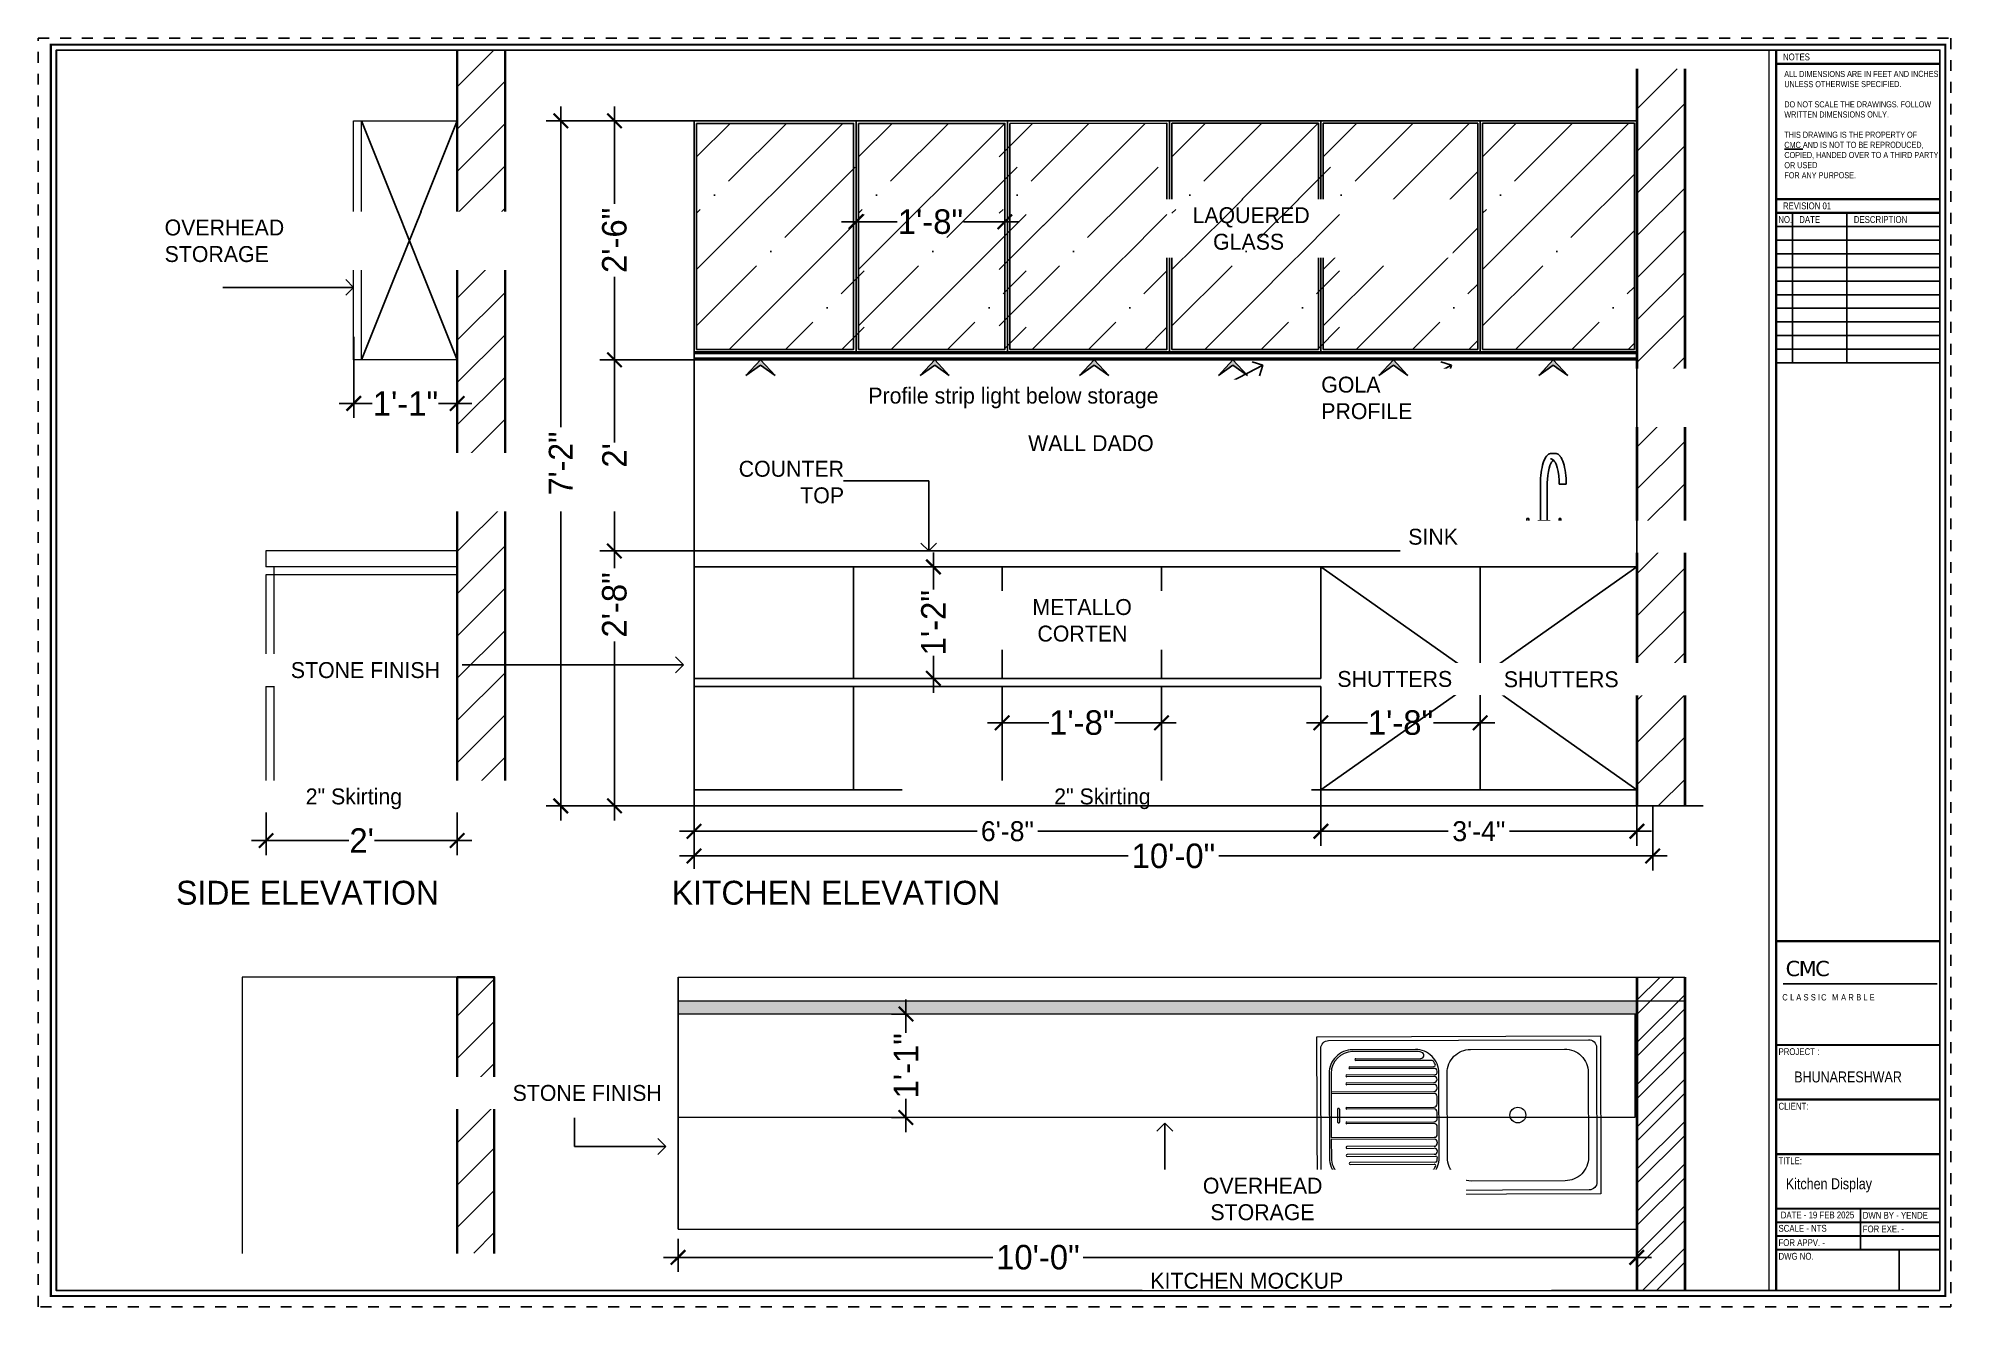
# Paper-space layout 'Kitchen' of a CAD drawing. Header units: inches. Extents: x -0.6 to 16.9, y -0.1 to 11.6.
# The model-space entities are those that its viewports show. They can reach past a viewport. Long polylines and large blocks are cut down to what shows.
import ezdxf

# ---------------------------------------------------------------- set-up
doc = ezdxf.new("R2010")
doc.units = ezdxf.units.IN
doc.header["$LTSCALE"] = 0.05
doc.header["$MEASUREMENT"] = 0
doc.header["$PDMODE"] = 3
doc.header["$PDSIZE"] = -4
doc.linetypes.add('A2-XREF-115_FURN$0$HIDDEN', pattern=[0.375, 0.25, -0.125])
doc.linetypes.add('DASHED2', pattern=[0.375, 0.25, -0.125])
doc.layers.get('Defpoints').update_dxf_attribs({"linetype": 'DASHED2'})
for name, color, linetype in [('Civil Dimension - Text', 7, 'Continuous'), ('Flooring Hatch', 251, 'Continuous'), ('Furniture text & dimension', 7, 'Continuous'), ('glass', 162, 'Continuous'), ('HATCH', 251, 'Continuous'), ('Rk_Sheet Format text', 8, 'Continuous'), ('Sheet format', 1, 'Continuous'), ('text', 176, 'Continuous')]:
    doc.layers.add(name, color=color, linetype=linetype)
for name, color, linetype, lineweight in [('FURNITURE', 36, 'Continuous', 18), ('Furniture DL', 35, 'Continuous', 5), ('THIN', 251, 'Continuous', 15), ('WALL', 7, 'Continuous', 35), ('Walls', 7, 'Continuous', 40)]:
    doc.layers.add(name, color=color, linetype=linetype, lineweight=lineweight)
doc.layers.add('Nplot', color=3, linetype='Continuous', plot=False)
doc.styles.add('4MMOF3-8', font='ARIALN.TTF', dxfattribs={"height": 5.12})
doc.styles.add('9-128OF1-4', font='stylu.ttf')
doc.styles.add('ARIAL1', font='romans.shx', dxfattribs={"width": 0.85})
doc.styles.add('W1', font='')
doc.styles.add('W2', font='ARIALN.TTF')
doc.styles.get('W1').set_extended_font_data('Arial Black', italic=True)
doc.dimstyles.new('DIM 1-4', dxfattribs={"dimtxt": 3.0792, "dimasz": 1.82, "dimexe": 1.82, "dimexo": 0, "dimgap": 0.09, "dimtad": 0, "dimzin": 0, "dimdsep": 46, "dimlunit": 4, "dimtxsty": '9-128OF1-4', "dimblk": 'ARCHTICK', "dimcen": 1.8125, "dimdle": 1.82, "dimclrd": 8, "dimclre": 8, "dimadec": 0, "dimazin": 0, "dimtfac": 1, "dimtofl": 0, "dimtmove": 0, "dimatfit": 3, "dimldrblk": 'OPEN90', "dimfxl": 1, "dimtolj": 1, "dimtzin": 0, "dimlwd": -1, "dimarcsym": 0})

psp = doc.layouts.new('Kitchen')

# ---------------------------------------------------------------- texts
at = {"layer": 'Rk_Sheet Format text', "color": 0, "attachment_point": 1, "rotation": 0.0497, "style": 'W2'}
for s, insert, char_height, width in [('NOTES', (15.352, 11.43), 0.0625, 1.42206), ('{\\C7;ALL DIMENSIONS ARE IN FEET AND INCHES UNLESS OTHERWISE SPECIFIED.\\P\\PDO NOT SCALE THE DRAWINGS. FOLLOW WRITTEN DIMENSIONS ONLY.\\P\\PTHIS DRAWING IS THE PROPERTY OF\\P\\LCMC \\lAND IS NOT TO BE REPRODUCED, COPIED, HANDED OVER TO A THIRD PARTY OR USED\\PFOR ANY PURPOSE.}', (15.364, 11.27), 0.05567, 1.4156), ('REVISION 01', (15.352, 10.065), 0.0625, 1.42206), ('NO.', (15.309, 9.94), 0.0625, 1.42206), ('DATE', (15.501, 9.94), 0.0625, 1.42206), ('DESCRIPTION', (16.001, 9.94), 0.0625, 1.42206), ('PROJECT :', (15.311, 2.314), 0.0625, 1.42206), ('BHUNARESHWAR ', (15.455, 2.101), 0.1, 1.4771), ('CLIENT:', (15.311, 1.814), 0.0625, 1.42206), ('TITLE:', (15.311, 1.314), 0.0625, 1.42206), ('Kitchen Display', (15.378, 1.122), 0.1, 1.4771), ('DATE - 19 FEB 2025', (15.332, 0.817), 0.0625, 1.42206), ('DWN BY - YENDE', (16.083, 0.814), 0.0625, 1.42206), ('\\A1;SCALE - NTS', (15.311, 0.695), 0.0625, 1.42206), ('FOR APPV. - ', (15.311, 0.564), 0.0625, 1.42206), ('FOR EXE. - ', (16.083, 0.689), 0.0625, 1.42206), ('DWG NO.', (15.311, 0.439), 0.0625, 1.42206)]:
    psp.add_mtext(s, dxfattribs=dict(at, insert=insert, char_height=char_height, width=width))
at = {"layer": 'Rk_Sheet Format text', "color": 0, "attachment_point": 1}
for s, insert, char_height, width, style in [('{\\fVerdana|b0|i0|c0|p34;\\T0.9;\\C7;CMC}', (15.376, 3.115), 0.14009, 1.36276, 'W1'), ('{\\T1.45;\\C7;CLASSIC MARBLE}', (15.346, 2.81), 0.05781, 2.47777, 'W2')]:
    psp.add_mtext(s, dxfattribs=dict(at, insert=insert, char_height=char_height, width=width, style=style))

msp = doc.modelspace()

# ---------------------------------------------------------------- texts
at = {"layer": 'text', "ltscale": 50, "attachment_point": 4, "style": '4MMOF3-8', "bg_fill": 2}
for s, insert, char_height in [('{\\fStylus BT|b0|i0|c0|p34;WALL DADO}', (-63055.7172, -2035.6631), 2), ('{\\fStylus BT|b0|i0|c0|p34;SIDE ELEVATION }', (-63162.657, -2092.1146), 3)]:
    msp.add_mtext_dynamic_manual_height_columns(s, width=49.341913, gutter_width=15.396, heights=[0], dxfattribs=dict(at, insert=insert, char_height=char_height))

# ---------------------------------------------------------------- blocks, each defined once
blk = doc.blocks.new('tap')
for p, q in [((-79614.67, -44968.51), (-79614.78, -44968.64)), ((-79614.66, -44968.5), (-79614.67, -44968.51)), ((-79614.54, -44968.4), (-79614.66, -44968.5)), ((-79614.42, -44968.33), (-79614.54, -44968.4)), ((-79614.3, -44968.3), (-79614.42, -44968.33)), ((-79614.17, -44968.3), (-79614.3, -44968.3)), ((-79613.98, -44968.3), (-79614.17, -44968.3)), ((-79613.67, -44968.3), (-79613.98, -44968.3)), ((-79613.67, -44968.3), (-79613.55, -44968.3)), ((-79613.55, -44968.3), (-79613.43, -44968.33)), ((-79613.43, -44968.33), (-79613.31, -44968.4)), ((-79613.31, -44968.4), (-79613.19, -44968.51)), ((-79613.18, -44968.52), (-79613.19, -44968.51)), ((-79613.18, -44968.52), (-79613.07, -44968.65)), ((-79615.49, -44971.04), (-79615.45, -44970.7)), ((-79615.45, -44970.7), (-79615.4, -44970.37)), ((-79615.4, -44970.37), (-79615.34, -44970.05)), ((-79615.34, -44970.05), (-79615.27, -44969.76)), ((-79615.27, -44969.76), (-79615.18, -44969.48)), ((-79615.18, -44969.48), (-79615.1, -44969.23)), ((-79615.1, -44969.23), (-79615, -44969.01)), ((-79615, -44969.01), (-79614.89, -44968.81)), ((-79614.89, -44968.81), (-79614.78, -44968.65)), ((-79614.78, -44968.65), (-79614.78, -44968.64)), ((-79614.62, -44971.08), (-79614.54, -44970.54)), ((-79614.54, -44970.54), (-79614.45, -44970.16)), ((-79614.45, -44970.16), (-79614.35, -44969.83)), ((-79614.35, -44969.83), (-79614.39, -44969.94)), ((-79614.35, -44969.82), (-79614.23, -44969.55)), ((-79614.31, -44969.74), (-79614.35, -44969.82)), ((-79614.35, -44969.82), (-79614.35, -44969.83)), ((-79614.28, -44968.98), (-79614.18, -44968.98)), ((-79614.23, -44969.55), (-79614.14, -44969.38)), ((-79614.18, -44968.98), (-79614.15, -44968.99)), ((-79614.18, -44968.98), (-79614.17, -44968.98)), ((-79614.15, -44968.99), (-79614.09, -44969)), ((-79614.14, -44969.38), (-79614.05, -44969.25)), ((-79614.09, -44969), (-79614.08, -44969.01)), ((-79614.08, -44969.01), (-79614.02, -44969.04)), ((-79614.05, -44969.25), (-79613.96, -44969.14)), ((-79614.02, -44969.04), (-79613.99, -44969.06)), ((-79613.99, -44969.06), (-79613.98, -44969.06)), ((-79613.99, -44969.06), (-79613.99, -44969.06)), ((-79613.98, -44969.06), (-79613.96, -44969.08)), ((-79613.96, -44969.08), (-79613.93, -44969.11)), ((-79613.93, -44969.11), (-79613.96, -44969.14)), ((-79613.92, -44969.11), (-79613.94, -44969.09)), ((-79613.92, -44969.11), (-79613.93, -44969.11)), ((-79613.93, -44969.11), (-79613.9, -44969.14)), ((-79613.9, -44969.14), (-79613.92, -44969.11)), ((-79613.8, -44969.25), (-79613.9, -44969.14)), ((-79613.7, -44969.39), (-79613.8, -44969.25)), ((-79613.58, -44969.64), (-79613.7, -44969.39)), ((-79613.43, -44970.06), (-79613.58, -44969.64)), ((-79613.31, -44970.55), (-79613.43, -44970.06)), ((-79613.23, -44971.1), (-79613.31, -44970.55)), ((-79613.06, -44968.66), (-79613.07, -44968.65)), ((-79613.06, -44968.66), (-79612.96, -44968.81)), ((-79612.96, -44968.81), (-79612.95, -44968.82)), ((-79612.95, -44968.82), (-79612.85, -44969.01)), ((-79612.85, -44969.02), (-79612.85, -44969.01)), ((-79612.75, -44969.25), (-79612.85, -44969.02)), ((-79612.66, -44969.5), (-79612.75, -44969.25)), ((-79612.58, -44969.78), (-79612.66, -44969.5)), ((-79612.51, -44970.07), (-79612.58, -44969.78)), ((-79612.45, -44970.39), (-79612.51, -44970.07)), ((-79612.4, -44970.72), (-79612.45, -44970.39)), ((-79612.36, -44971.06), (-79612.4, -44970.72)), ((-79615.54, -44971.75), (-79615.52, -44971.4)), ((-79615.54, -44972.11), (-79615.54, -44971.75)), ((-79615.54, -44976.76), (-79615.54, -44972.11)), ((-79615.52, -44971.4), (-79615.49, -44971.04)), ((-79614.68, -44971.96), (-79614.66, -44971.52)), ((-79614.68, -44971.96), (-79614.68, -44971.81)), ((-79614.68, -44972.11), (-79614.68, -44971.96)), ((-79614.68, -44976.76), (-79614.68, -44972.11)), ((-79614.66, -44971.52), (-79614.62, -44971.08)), ((-79613.18, -44971.68), (-79613.23, -44971.1)), ((-79613.18, -44972.13), (-79613.18, -44971.68)), ((-79613.18, -44972.13), (-79613.17, -44972.14)), ((-79613.17, -44972.14), (-79613.05, -44972.14)), ((-79613.05, -44972.14), (-79612.99, -44972.14)), ((-79612.99, -44972.14), (-79612.98, -44972.14)), ((-79612.98, -44972.14), (-79612.98, -44972.13)), ((-79612.98, -44972.14), (-79612.98, -44972.14)), ((-79612.98, -44972.14), (-79612.95, -44972.14)), ((-79612.95, -44972.14), (-79612.93, -44972.14)), ((-79612.85, -44972.14), (-79612.93, -44972.14)), ((-79612.51, -44972.14), (-79612.85, -44972.14)), ((-79612.51, -44972.12), (-79612.51, -44972.14)), ((-79612.51, -44972.14), (-79612.31, -44972.14)), ((-79612.33, -44971.42), (-79612.36, -44971.06)), ((-79612.32, -44971.78), (-79612.33, -44971.42)), ((-79612.31, -44972.14), (-79612.32, -44971.78)), ((-79617.24, -44976.48), (-79617.23, -44976.47)), ((-79617.24, -44976.48), (-79617.24, -44978.22)), ((-79617.23, -44976.47), (-79617.22, -44976.45)), ((-79617.22, -44976.45), (-79617.02, -44976.45)), ((-79617.02, -44976.45), (-79617.01, -44976.47)), ((-79617.01, -44976.48), (-79617.01, -44976.47)), ((-79617.01, -44976.47), (-79617.01, -44976.47)), ((-79617.01, -44978.22), (-79617.01, -44976.48)), ((-79616.85, -44978.04), (-79616.84, -44978.03)), ((-79616.85, -44978.04), (-79616.85, -44978.04)), ((-79616.85, -44978.04), (-79616.85, -44978.23)), ((-79616.83, -44978.02), (-79616.84, -44978.03)), ((-79616.84, -44978.03), (-79616.84, -44978.03)), ((-79616.83, -44978.02), (-79615.9, -44978.02)), ((-79615.9, -44978.02), (-79615.89, -44978.03)), ((-79615.88, -44976.77), (-79615.89, -44976.78)), ((-79615.89, -44976.78), (-79615.89, -44976.78)), ((-79615.89, -44976.8), (-79615.89, -44976.78)), ((-79615.89, -44976.8), (-79615.89, -44976.81)), ((-79615.89, -44976.8), (-79615.89, -44976.8)), ((-79615.89, -44976.81), (-79615.89, -44978.03)), ((-79615.89, -44978.03), (-79615.89, -44978.04)), ((-79615.89, -44978.03), (-79615.89, -44978.03)), ((-79615.89, -44978.03), (-79615.89, -44978.97)), ((-79615.89, -44978.96), (-79615.89, -44978.04)), ((-79615.86, -44976.77), (-79615.88, -44976.77)), ((-79615.86, -44976.77), (-79615.54, -44976.77)), ((-79615.54, -44976.77), (-79615.54, -44976.76)), ((-79615.54, -44976.77), (-79615.37, -44976.77)), ((-79614.68, -44976.77), (-79615.54, -44976.77)), ((-79615.54, -44976.77), (-79615.54, -44976.77)), ((-79615.37, -44976.77), (-79615.25, -44976.77)), ((-79614.68, -44976.77), (-79614.68, -44976.76)), ((-79614.36, -44976.77), (-79614.68, -44976.77)), ((-79614.68, -44976.77), (-79614.68, -44976.77)), ((-79614.68, -44976.77), (-79614.68, -44976.77)), ((-79614.34, -44976.77), (-79614.36, -44976.77)), ((-79614.34, -44976.77), (-79614.33, -44976.78)), ((-79614.33, -44976.78), (-79614.33, -44976.78)), ((-79614.32, -44976.8), (-79614.33, -44976.78)), ((-79614.33, -44978.04), (-79614.32, -44978.03)), ((-79614.33, -44978.96), (-79614.33, -44978.04)), ((-79614.32, -44976.8), (-79614.32, -44976.81)), ((-79614.32, -44976.8), (-79614.32, -44976.8)), ((-79614.32, -44978.03), (-79614.32, -44976.81)), ((-79614.32, -44978.03), (-79614.31, -44978.02)), ((-79614.32, -44978.97), (-79614.32, -44978.03)), ((-79614.32, -44978.03), (-79614.32, -44978.03)), ((-79614.31, -44978.02), (-79613.39, -44978.02)), ((-79613.37, -44978.03), (-79613.39, -44978.02)), ((-79613.37, -44978.04), (-79613.37, -44978.03)), ((-79613.37, -44978.04), (-79613.37, -44978.23)), ((-79613.21, -44976.47), (-79613.19, -44976.45)), ((-79613.21, -44976.47), (-79613.21, -44976.48)), ((-79613.21, -44976.47), (-79613.21, -44976.47)), ((-79613.21, -44976.48), (-79613.21, -44978.22)), ((-79613.19, -44976.45), (-79613, -44976.45)), ((-79613, -44976.45), (-79612.98, -44976.47)), ((-79612.98, -44976.47), (-79612.98, -44976.48)), ((-79612.98, -44976.48), (-79612.98, -44978.22)), ((-79617.4, -44978.24), (-79617.4, -44978.23)), ((-79617.39, -44978.23), (-79617.4, -44978.23)), ((-79617.4, -44978.76), (-79617.4, -44978.24)), ((-79617.4, -44978.77), (-79617.4, -44978.76)), ((-79617.4, -44978.77), (-79617.39, -44978.77)), ((-79617.39, -44978.23), (-79617.39, -44978.23)), ((-79617.23, -44978.23), (-79617.39, -44978.23)), ((-79617.39, -44978.77), (-79616.86, -44978.77)), ((-79617.39, -44978.77), (-79617.39, -44978.77)), ((-79617.39, -44978.77), (-79617.39, -44978.77)), ((-79617.23, -44978.23), (-79617.24, -44978.22)), ((-79617.23, -44978.23), (-79617.23, -44978.24)), ((-79617.22, -44978.23), (-79617.23, -44978.23)), ((-79617.23, -44978.23), (-79617.23, -44978.23)), ((-79617.23, -44978.23), (-79617.22, -44978.23)), ((-79617.22, -44978.23), (-79617.16, -44978.23)), ((-79617.02, -44978.23), (-79617.16, -44978.23)), ((-79617.02, -44978.24), (-79617.01, -44978.23)), ((-79617.01, -44978.23), (-79617.02, -44978.23)), ((-79617.01, -44978.22), (-79617.01, -44978.22)), ((-79617.01, -44978.23), (-79617.01, -44978.22)), ((-79617.01, -44978.23), (-79617.01, -44978.24)), ((-79616.85, -44978.23), (-79617.01, -44978.23)), ((-79617.01, -44978.23), (-79617.01, -44978.23)), ((-79617.01, -44978.23), (-79617.01, -44978.23)), ((-79616.86, -44978.77), (-79616.86, -44978.77)), ((-79616.86, -44978.77), (-79616.85, -44978.77)), ((-79616.85, -44978.23), (-79616.85, -44978.23)), ((-79616.85, -44978.23), (-79616.85, -44978.24)), ((-79616.85, -44978.24), (-79616.85, -44978.77)), ((-79616.85, -44978.77), (-79616.85, -44978.77)), ((-79616.85, -44978.77), (-79616.85, -44978.96)), ((-79616.85, -44978.77), (-79616.85, -44978.77)), ((-79616.85, -44978.77), (-79616.85, -44978.77)), ((-79616.84, -44978.97), (-79616.85, -44978.96)), ((-79616.83, -44978.98), (-79616.84, -44978.97)), ((-79616.84, -44978.97), (-79616.84, -44978.97)), ((-79615.91, -44978.98), (-79616.83, -44978.98)), ((-79616.07, -44980.24), (-79616.09, -44980.25)), ((-79616.09, -44980.27), (-79616.09, -44980.25)), ((-79616.09, -44980.27), (-79616.09, -44980.51)), ((-79616.09, -44980.53), (-79616.09, -44980.51)), ((-79616.09, -44980.53), (-79616.09, -44980.53)), ((-79616.08, -44980.54), (-79616.09, -44980.53)), ((-79616.08, -44980.54), (-79616.08, -44980.54)), ((-79616.08, -44980.54), (-79616.08, -44980.54)), ((-79616.08, -44980.54), (-79615.89, -44980.54)), ((-79616.06, -44980.23), (-79616.07, -44980.24)), ((-79616.07, -44980.55), (-79616.06, -44980.55)), ((-79616.06, -44980.23), (-79615.86, -44980.23)), ((-79615.91, -44978.98), (-79615.89, -44978.97)), ((-79615.9, -44978.97), (-79615.91, -44978.98)), ((-79615.91, -44978.98), (-79615.91, -44978.98)), ((-79615.89, -44978.97), (-79615.9, -44978.97)), ((-79615.89, -44978.96), (-79615.89, -44978.96)), ((-79615.89, -44978.96), (-79615.89, -44978.97)), ((-79615.89, -44978.97), (-79615.89, -44978.97)), ((-79615.89, -44978.97), (-79615.89, -44980.2)), ((-79615.89, -44978.97), (-79615.89, -44978.97)), ((-79615.89, -44980.2), (-79615.89, -44980.22)), ((-79615.89, -44980.22), (-79615.88, -44980.23)), ((-79615.89, -44980.54), (-79614.13, -44980.54)), ((-79615.88, -44980.23), (-79615.86, -44980.23)), ((-79615.86, -44980.23), (-79615.86, -44980.23)), ((-79615.86, -44980.23), (-79614.36, -44980.23)), ((-79614.34, -44980.23), (-79614.36, -44980.23)), ((-79614.36, -44980.23), (-79614.16, -44980.23)), ((-79614.34, -44980.23), (-79614.33, -44980.22)), ((-79614.33, -44978.96), (-79614.32, -44978.97)), ((-79614.32, -44980.2), (-79614.33, -44980.22)), ((-79614.32, -44980.2), (-79614.32, -44978.97)), ((-79614.32, -44978.97), (-79614.31, -44978.98)), ((-79614.32, -44978.97), (-79614.32, -44980.2)), ((-79614.32, -44978.97), (-79614.32, -44978.97)), ((-79614.32, -44978.97), (-79614.32, -44978.97)), ((-79614.31, -44978.98), (-79614.31, -44978.98)), ((-79613.39, -44978.98), (-79614.31, -44978.98)), ((-79614.14, -44980.24), (-79614.16, -44980.23)), ((-79614.15, -44980.55), (-79614.16, -44980.55)), ((-79614.14, -44980.55), (-79614.15, -44980.55)), ((-79614.13, -44980.25), (-79614.14, -44980.24)), ((-79614.14, -44980.54), (-79614.13, -44980.54)), ((-79614.13, -44980.25), (-79614.12, -44980.27)), ((-79614.12, -44980.52), (-79614.13, -44980.53)), ((-79614.13, -44980.54), (-79614.13, -44980.53)), ((-79614.12, -44980.27), (-79614.12, -44980.51)), ((-79614.12, -44980.51), (-79614.12, -44980.52)), ((-79613.37, -44978.97), (-79613.39, -44978.98)), ((-79613.37, -44978.24), (-79613.37, -44978.23)), ((-79613.37, -44978.23), (-79613.36, -44978.23)), ((-79613.37, -44978.77), (-79613.37, -44978.24)), ((-79613.37, -44978.77), (-79613.37, -44978.96)), ((-79613.36, -44978.77), (-79613.37, -44978.77)), ((-79613.37, -44978.97), (-79613.37, -44978.96)), ((-79613.21, -44978.23), (-79613.36, -44978.23)), ((-79613.36, -44978.77), (-79613.36, -44978.77)), ((-79613.36, -44978.77), (-79612.83, -44978.77)), ((-79613.21, -44978.23), (-79613.21, -44978.22)), ((-79613.21, -44978.23), (-79613.21, -44978.23)), ((-79613.21, -44978.23), (-79613.21, -44978.23)), ((-79613.21, -44978.23), (-79613.19, -44978.23)), ((-79613.19, -44978.23), (-79613, -44978.23)), ((-79612.98, -44978.23), (-79613, -44978.23)), ((-79613, -44978.23), (-79612.98, -44978.23)), ((-79612.98, -44978.22), (-79612.98, -44978.23)), ((-79612.98, -44978.23), (-79612.98, -44978.23)), ((-79612.83, -44978.23), (-79612.98, -44978.23)), ((-79612.98, -44978.23), (-79612.98, -44978.23)), ((-79612.98, -44978.23), (-79612.83, -44978.23)), ((-79612.83, -44978.23), (-79612.82, -44978.23)), ((-79612.83, -44978.77), (-79612.83, -44978.77)), ((-79612.83, -44978.77), (-79612.82, -44978.77)), ((-79612.82, -44978.24), (-79612.82, -44978.23)), ((-79612.82, -44978.24), (-79612.82, -44978.76)), ((-79612.82, -44978.76), (-79612.82, -44978.77)), ((-79612.82, -44978.77), (-79612.82, -44978.77)), ((-79611.55, -44979.92), (-79611.56, -44979.93)), ((-79611.56, -44979.95), (-79611.56, -44979.93)), ((-79611.56, -44979.95), (-79611.56, -44980.52)), ((-79611.56, -44980.53), (-79611.56, -44980.52)), ((-79611.56, -44980.53), (-79611.56, -44980.54)), ((-79611.56, -44980.54), (-79611.55, -44980.54)), ((-79611.56, -44980.54), (-79611.56, -44980.54)), ((-79610, -44980.54), (-79611.56, -44980.54)), ((-79611.53, -44979.92), (-79611.55, -44979.92)), ((-79611.55, -44980.55), (-79611.55, -44980.55)), ((-79611.55, -44980.55), (-79611.53, -44980.55)), ((-79611.53, -44979.92), (-79610.03, -44979.92)), ((-79610.01, -44979.92), (-79610.03, -44979.92)), ((-79610.01, -44980.55), (-79610.03, -44980.55)), ((-79610, -44979.93), (-79610.01, -44979.92)), ((-79610.01, -44980.54), (-79610, -44980.54)), ((-79610.01, -44980.55), (-79610.01, -44980.55)), ((-79610, -44979.93), (-79610, -44979.93)), ((-79609.99, -44979.95), (-79610, -44979.93)), ((-79609.99, -44980.52), (-79610, -44980.53)), ((-79610, -44980.54), (-79610, -44980.53)), ((-79609.99, -44979.95), (-79609.99, -44980.52)), ((-79614.16, -44980.55), (-79616.06, -44980.55)), ((-79610.03, -44980.55), (-79611.53, -44980.55))]:
    blk.add_line(p, q)
blk = doc.blocks.new('A2-XREF-115_FURN$0$A$C302B23A7')
at = {"ltscale": 200}
for p, q in [((87.4, 427.4), (328.1, 427.4)), ((328.1, 433.4), (120.7, 433.4)), ((338, 456), (138, 456)), ((138, 456), (338, 456)), ((69, 387.2), (69, 387)), ((69, 366.6), (69, 366.2)), ((357, 382.2), (74, 382.2)), ((74.8, 401.8), (346.9, 401.8)), ((79, 376.2), (357, 376.2)), ((346.9, 407.8), (79.4, 407.8)), ((407, 328), (407, 387)), ((69, 338), (69, 340.6)), ((357, 356.6), (79, 356.6)), ((79, 350.6), (357, 350.6)), ((79, 328), (407, 328)), ((407, 117), (407, 322)), ((380.5, 231.7), (380.5, 272.3)), ((386.5, 231.7), (386.5, 272.3)), ((69, 166), (69, 163.4)), ((69, 137.4), (69, 137.8)), ((407, 176), (79, 176)), ((79, 153.4), (357, 153.4)), ((357, 147.4), (79, 147.4)), ((79, 127.8), (357, 127.8)), ((69, 116.8), (69, 117)), ((357, 121.8), (74, 121.8)), ((74.8, 102.2), (346.9, 102.2)), ((346.9, 96.2), (79.4, 96.2)), ((87.4, 76.6), (328.1, 76.6)), ((328.1, 70.6), (120.7, 70.6)), ((138, 48), (338, 48))]:
    blk.add_line(p, q, dxfattribs=at)
blk.add_lwpolyline([(-452, 504), (452, 504), (452, 0), (-452, 0), (-452, 504)], dxfattribs=at)
for points in [[(-414.5, 491.5), (414.5, 491.5, -0.414214), (439.5, 466.5), (439.5, 37.5, -0.414214), (414.5, 12.5), (-414.5, 12.5, -0.414214), (-439.5, 37.5), (-439.5, 466.5, -0.414214)], [(-338, 462), (-38, 462, -0.414214), (37, 387), (37, 117, -0.414214), (-38, 42), (-338, 42, -0.414214), (-413, 117), (-413, 387, -0.414214)], [(338, 462), (138, 462, 0.414214), (63, 387), (63, 117, 0.414214), (138, 42), (338, 42, 0.414214), (413, 117), (413, 387, 0.414214)]]:
    blk.add_lwpolyline(points, format="xyb", close=True, dxfattribs=at)
for points in [[(407, 322), (79, 322, 0.414214), (69, 312), (69, 288.3, 0.414214), (79, 278.3), (357, 278.3)], [(357, 272.3), (79, 272.3, 0.414214), (69, 262.3), (69, 241.7, 0.414214), (79, 231.7), (357, 231.7)], [(357, 225.7), (79, 225.7, 0.414214), (69, 215.7), (69, 192, 0.414214), (79, 182), (407, 182)]]:
    blk.add_lwpolyline(points, format="xyb", dxfattribs=at)
blk.add_circle((-188, 252), 25, dxfattribs=at)
for centre, radius, start, end in [((87.4, 417.4), 10, 90, 148.98555), ((120.7, 443.4), 10, 107.07286, 270), ((138, 387), 69, 90, 107.07286), ((328.1, 430.4), 3, 270, 90), ((338, 387), 69, 0, 90), ((138, 387), 69, 171.19193, 180), ((74, 387.2), 5, 180, 270), ((79, 366.2), 10, 90, 180), ((79, 366.6), 10, 180, 270), ((74.8, 396.8), 5, 90, 171.19193), ((79.4, 412.8), 5, 156.22632, 270), ((138, 387), 69, 148.98555, 156.22632), ((346.9, 404.8), 3, 270, 90), ((357, 379.2), 3, 270, 90), ((79, 340.6), 10, 90, 180), ((79, 338), 10, 180, 270), ((357, 353.6), 3, 270, 90), ((357, 275.3), 3, 270, 90), ((383.5, 272.3), 3, 0, 180), ((357, 228.7), 3, 270, 90), ((383.5, 231.7), 3, 180, 0), ((383.5, 231.7), 3, 180, 0), ((79, 166), 10, 90, 180), ((79, 163.4), 10, 180, 270), ((79, 137.4), 10, 90, 180), ((79, 137.8), 10, 180, 270), ((357, 150.4), 3, 270, 90), ((357, 124.8), 3, 270, 90), ((74, 116.8), 5, 90, 180), ((138, 117), 69, 180, 188.80807), ((74.8, 107.2), 5, 188.80807, 270), ((79.4, 91.2), 5, 90, 203.77368), ((138, 117), 69, 203.77368, 211.01445), ((87.4, 86.6), 10, 211.01445, 270), ((120.7, 60.6), 10, 90, 252.92714), ((328.1, 73.6), 3, 270, 90), ((338, 117), 69, 270, 0), ((346.9, 99.2), 3, 270, 90), ((138, 117), 69, 252.92714, 270)]:
    blk.add_arc(centre, radius, start, end, dxfattribs=at)
blk = doc.blocks.new('_ArchTick')
at = {"color": 0, "const_width": 0.15}
blk.add_lwpolyline([(-0.5, -0.5), (0.5, 0.5)], dxfattribs=at)
blk = doc.blocks.new('*D379')
at = {"layer": 'Civil Dimension - Text', "color": 8, "lineweight": -2, "ltscale": 50, "transparency": 16777216}
for p, q in [((-62977.32, -2081.19), (-62977.32, -2089.3)), ((-63097.65, -2085.14), (-63097.65, -2089.3))]:
    blk.add_line(p, q, dxfattribs=at)
at = {"layer": 'Civil Dimension - Text', "color": 8, "ltscale": 50, "transparency": 16777216}
for p, q in [((-63099.47, -2087.48), (-63043.16, -2087.48)), ((-62975.5, -2087.48), (-63031.8, -2087.48))]:
    blk.add_line(p, q, dxfattribs=at)
at = {"layer": 'Defpoints', "color": 0, "ltscale": 50, "transparency": 16777216}
for p in [(-62977.32, -2081.19), (-63097.65, -2085.14), (-62977.32, -2087.48)]:
    blk.add_point(p, dxfattribs=at)
at = {"layer": 'Civil Dimension - Text', "color": 8, "ltscale": 50, "transparency": 16777216, "xscale": 1.82, "yscale": 1.82, "zscale": 1.82, "rotation": 180}
blk.add_blockref('_ArchTick', (-63097.65, -2087.48), dxfattribs=at)
at = {"layer": 'Civil Dimension - Text', "color": 8, "ltscale": 50, "transparency": 16777216, "xscale": 1.82, "yscale": 1.82, "zscale": 1.82}
blk.add_blockref('_ArchTick', (-62977.32, -2087.48), dxfattribs=at)
at = {"layer": 'Civil Dimension - Text', "ltscale": 50, "transparency": 16777216, "insert": (-63037.48, -2087.48), "char_height": 3.079, "attachment_point": 5, "style": '9-128OF1-4'}
blk.add_mtext('\\A1;10\'-0"', dxfattribs=at)
blk = doc.blocks.new('_Open90')
at = {"color": 0, "linetype": 'ByBlock', "lineweight": -2}
for p, q in [((0, 0), (-1, 0)), ((-0.5, 0.5), (0, 0)), ((0, 0), (-0.5, -0.5))]:
    blk.add_line(p, q, dxfattribs=at)
blk = doc.blocks.new('*D380')
at = {"layer": 'Civil Dimension - Text', "color": 8, "ltscale": 50, "transparency": 16777216}
for p, q in [((-63067.61, -2049.37), (-63067.61, -2054.04)), ((-63067.61, -2067.01), (-63067.61, -2062.34))]:
    blk.add_line(p, q, dxfattribs=at)
at = {"layer": 'Civil Dimension - Text', "color": 8, "lineweight": -2, "ltscale": 50, "transparency": 16777216}
for p, q in [((-63068.33, -2051.19), (-63065.79, -2051.19)), ((-63068.33, -2065.19), (-63065.79, -2065.19))]:
    blk.add_line(p, q, dxfattribs=at)
at = {"layer": 'Defpoints', "color": 0, "ltscale": 50, "transparency": 16777216}
for p in [(-63068.33, -2051.19), (-63068.33, -2065.19), (-63067.61, -2065.19)]:
    blk.add_point(p, dxfattribs=at)
at = {"layer": 'Civil Dimension - Text', "color": 8, "ltscale": 50, "transparency": 16777216, "xscale": 1.82, "yscale": 1.82, "zscale": 1.82}
for p, rotation in [((-63067.61, -2051.19), 90), ((-63067.61, -2065.19), 270)]:
    blk.add_blockref('_ArchTick', p, dxfattribs=dict(at, rotation=rotation))
at = {"layer": 'Civil Dimension - Text', "ltscale": 50, "transparency": 16777216, "insert": (-63067.61, -2058.19), "char_height": 3.079, "attachment_point": 5, "rotation": 90, "style": '9-128OF1-4'}
blk.add_mtext('\\A1;1\'-2"', dxfattribs=at)
blk = doc.blocks.new('*D381')
at = {"layer": 'Civil Dimension - Text', "color": 8, "lineweight": -2, "ltscale": 50, "transparency": 16777216}
for p, q in [((-63058.98, -2070.96), (-63058.98, -2068.93)), ((-63038.98, -2070.96), (-63038.98, -2068.93))]:
    blk.add_line(p, q, dxfattribs=at)
at = {"layer": 'Civil Dimension - Text', "color": 8, "ltscale": 50, "transparency": 16777216}
for p, q in [((-63060.8, -2070.75), (-63053.14, -2070.75)), ((-63037.16, -2070.75), (-63044.83, -2070.75))]:
    blk.add_line(p, q, dxfattribs=at)
at = {"layer": 'Defpoints', "color": 0, "ltscale": 50, "transparency": 16777216}
for p in [(-63058.98, -2070.75), (-63058.98, -2070.96), (-63038.98, -2070.96)]:
    blk.add_point(p, dxfattribs=at)
at = {"layer": 'Civil Dimension - Text', "color": 8, "ltscale": 50, "transparency": 16777216, "xscale": 1.82, "yscale": 1.82, "zscale": 1.82, "rotation": 180}
blk.add_blockref('_ArchTick', (-63058.98, -2070.75), dxfattribs=at)
at = {"layer": 'Civil Dimension - Text', "color": 8, "ltscale": 50, "transparency": 16777216, "xscale": 1.82, "yscale": 1.82, "zscale": 1.82}
blk.add_blockref('_ArchTick', (-63038.98, -2070.75), dxfattribs=at)
at = {"layer": 'Civil Dimension - Text', "ltscale": 50, "transparency": 16777216, "insert": (-63048.98, -2070.75), "char_height": 3.079, "attachment_point": 5, "style": '9-128OF1-4'}
blk.add_mtext('\\A1;1\'-8"', dxfattribs=at)
blk = doc.blocks.new('*D382')
at = {"layer": 'Civil Dimension - Text', "color": 8, "ltscale": 50, "transparency": 16777216}
for p, q in [((-63107.64, -1993.37), (-63107.64, -2005.59)), ((-63107.64, -2027.01), (-63107.64, -2014.79))]:
    blk.add_line(p, q, dxfattribs=at)
at = {"layer": 'Civil Dimension - Text', "color": 8, "lineweight": -2, "ltscale": 50, "transparency": 16777216}
for p, q in [((-63093.58, -1995.19), (-63109.46, -1995.19)), ((-63093.58, -2025.19), (-63109.46, -2025.19))]:
    blk.add_line(p, q, dxfattribs=at)
at = {"layer": 'Defpoints', "color": 0, "ltscale": 50, "transparency": 16777216}
for p in [(-63093.58, -1995.19), (-63107.64, -2025.19), (-63093.58, -2025.19)]:
    blk.add_point(p, dxfattribs=at)
at = {"layer": 'Civil Dimension - Text', "color": 8, "ltscale": 50, "transparency": 16777216, "xscale": 1.82, "yscale": 1.82, "zscale": 1.82}
for p, rotation in [((-63107.64, -1995.19), 90), ((-63107.64, -2025.19), 270)]:
    blk.add_blockref('_ArchTick', p, dxfattribs=dict(at, rotation=rotation))
at = {"layer": 'Civil Dimension - Text', "ltscale": 50, "transparency": 16777216, "insert": (-63107.64, -2010.19), "char_height": 3.079, "attachment_point": 5, "rotation": 90, "style": '9-128OF1-4'}
blk.add_mtext('\\A1;2\'-6"', dxfattribs=at)
blk = doc.blocks.new('*D376')
at = {"layer": 'Civil Dimension - Text', "color": 8, "ltscale": 50, "transparency": 16777216}
for p, q in [((-63107.64, -2023.37), (-63107.64, -2035.58)), ((-63107.64, -2051.01), (-63107.64, -2038.8))]:
    blk.add_line(p, q, dxfattribs=at)
at = {"layer": 'Civil Dimension - Text', "color": 8, "lineweight": -2, "ltscale": 50, "transparency": 16777216}
for p, q in [((-63096.84, -2025.19), (-63109.46, -2025.19)), ((-63096.39, -2049.19), (-63109.46, -2049.19))]:
    blk.add_line(p, q, dxfattribs=at)
at = {"layer": 'Defpoints', "color": 0, "ltscale": 50, "transparency": 16777216}
for p in [(-63096.84, -2025.19), (-63107.64, -2049.19), (-63096.39, -2049.19)]:
    blk.add_point(p, dxfattribs=at)
at = {"layer": 'Civil Dimension - Text', "color": 8, "ltscale": 50, "transparency": 16777216, "xscale": 1.82, "yscale": 1.82, "zscale": 1.82}
for p, rotation in [((-63107.64, -2025.19), 90), ((-63107.64, -2049.19), 270)]:
    blk.add_blockref('_ArchTick', p, dxfattribs=dict(at, rotation=rotation))
at = {"layer": 'Civil Dimension - Text', "ltscale": 50, "transparency": 16777216, "insert": (-63107.64, -2037.19), "char_height": 3.079, "attachment_point": 5, "rotation": 90, "style": '9-128OF1-4'}
blk.add_mtext("\\A1;2'", dxfattribs=at)
blk = doc.blocks.new('*D377')
at = {"layer": 'Civil Dimension - Text', "color": 8, "ltscale": 50, "transparency": 16777216}
for p, q in [((-63107.64, -2047.37), (-63107.64, -2051.35)), ((-63107.64, -2083.01), (-63107.64, -2060.56))]:
    blk.add_line(p, q, dxfattribs=at)
at = {"layer": 'Civil Dimension - Text', "color": 8, "lineweight": -2, "ltscale": 50, "transparency": 16777216}
for p, q in [((-63093.58, -2049.19), (-63109.46, -2049.19)), ((-63093.58, -2081.19), (-63109.46, -2081.19))]:
    blk.add_line(p, q, dxfattribs=at)
at = {"layer": 'Defpoints', "color": 0, "ltscale": 50, "transparency": 16777216}
for p in [(-63093.58, -2049.19), (-63107.64, -2081.19), (-63093.58, -2081.19)]:
    blk.add_point(p, dxfattribs=at)
at = {"layer": 'Civil Dimension - Text', "color": 8, "ltscale": 50, "transparency": 16777216, "xscale": 1.82, "yscale": 1.82, "zscale": 1.82}
for p, rotation in [((-63107.64, -2049.19), 90), ((-63107.64, -2081.19), 270)]:
    blk.add_blockref('_ArchTick', p, dxfattribs=dict(at, rotation=rotation))
at = {"layer": 'Civil Dimension - Text', "ltscale": 50, "transparency": 16777216, "insert": (-63107.64, -2055.96), "char_height": 3.079, "attachment_point": 5, "rotation": 90, "style": '9-128OF1-4'}
blk.add_mtext('\\A1;2\'-8"', dxfattribs=at)
blk = doc.blocks.new('*D383')
at = {"layer": 'Civil Dimension - Text', "color": 8, "lineweight": -2, "ltscale": 50, "transparency": 16777216}
for p, q in [((-62979.32, -2131.58), (-62979.32, -2139.69)), ((-63099.65, -2135.53), (-63099.65, -2139.69))]:
    blk.add_line(p, q, dxfattribs=at)
at = {"layer": 'Civil Dimension - Text', "color": 8, "ltscale": 50, "transparency": 16777216}
for p, q in [((-63101.47, -2137.87), (-63060.17, -2137.87)), ((-62977.5, -2137.87), (-63048.81, -2137.87))]:
    blk.add_line(p, q, dxfattribs=at)
at = {"layer": 'Defpoints', "color": 0, "ltscale": 50, "transparency": 16777216}
for p in [(-62979.32, -2131.58), (-63099.65, -2135.53), (-62979.32, -2137.87)]:
    blk.add_point(p, dxfattribs=at)
at = {"layer": 'Civil Dimension - Text', "color": 8, "ltscale": 50, "transparency": 16777216, "xscale": 1.82, "yscale": 1.82, "zscale": 1.82, "rotation": 180}
blk.add_blockref('_ArchTick', (-63099.65, -2137.87), dxfattribs=at)
at = {"layer": 'Civil Dimension - Text', "color": 8, "ltscale": 50, "transparency": 16777216, "xscale": 1.82, "yscale": 1.82, "zscale": 1.82}
blk.add_blockref('_ArchTick', (-62979.32, -2137.87), dxfattribs=at)
at = {"layer": 'Civil Dimension - Text', "ltscale": 50, "transparency": 16777216, "insert": (-63054.49, -2137.87), "char_height": 3.079, "attachment_point": 5, "style": '9-128OF1-4'}
blk.add_mtext('\\A1;10\'-0"', dxfattribs=at)
blk = doc.blocks.new('*D384')
at = {"layer": 'Civil Dimension - Text', "color": 8, "lineweight": -2, "ltscale": 50, "transparency": 16777216}
for p, q in [((-63097.65, -2074.93), (-63097.65, -2086.2)), ((-63018.98, -2074.93), (-63018.98, -2086.2))]:
    blk.add_line(p, q, dxfattribs=at)
at = {"layer": 'Civil Dimension - Text', "color": 8, "ltscale": 50, "transparency": 16777216}
for p, q in [((-63099.47, -2084.38), (-63062.12, -2084.38)), ((-63017.16, -2084.38), (-63054.51, -2084.38))]:
    blk.add_line(p, q, dxfattribs=at)
at = {"layer": 'Defpoints', "color": 0, "ltscale": 50, "transparency": 16777216}
for p in [(-63097.65, -2074.93), (-63018.98, -2074.93), (-63097.65, -2084.38)]:
    blk.add_point(p, dxfattribs=at)
at = {"layer": 'Civil Dimension - Text', "color": 8, "ltscale": 50, "transparency": 16777216, "xscale": 1.82, "yscale": 1.82, "zscale": 1.82, "rotation": 180}
blk.add_blockref('_ArchTick', (-63097.65, -2084.38), dxfattribs=at)
at = {"layer": 'Civil Dimension - Text', "color": 8, "ltscale": 50, "transparency": 16777216, "xscale": 1.82, "yscale": 1.82, "zscale": 1.82}
blk.add_blockref('_ArchTick', (-63018.98, -2084.38), dxfattribs=at)
at = {"layer": 'Civil Dimension - Text', "ltscale": 50, "transparency": 16777216, "insert": (-63058.32, -2084.38), "char_height": 2.5, "attachment_point": 5, "style": '9-128OF1-4'}
blk.add_mtext('\\A1;6\'-8"', dxfattribs=at)
blk = doc.blocks.new('*D385')
at = {"layer": 'Civil Dimension - Text', "color": 8, "lineweight": -2, "ltscale": 50, "transparency": 16777216}
for p, q in [((-63018.98, -2074.93), (-63018.98, -2086.2)), ((-62979.32, -2081.19), (-62979.32, -2086.2))]:
    blk.add_line(p, q, dxfattribs=at)
at = {"layer": 'Civil Dimension - Text', "color": 8, "ltscale": 50, "transparency": 16777216}
for p, q in [((-63020.8, -2084.38), (-63002.98, -2084.38)), ((-62977.5, -2084.38), (-62995.32, -2084.38))]:
    blk.add_line(p, q, dxfattribs=at)
at = {"layer": 'Defpoints', "color": 0, "ltscale": 50, "transparency": 16777216}
for p in [(-63018.98, -2074.93), (-62979.32, -2081.19), (-62979.32, -2084.38)]:
    blk.add_point(p, dxfattribs=at)
at = {"layer": 'Civil Dimension - Text', "color": 8, "ltscale": 50, "transparency": 16777216, "xscale": 1.82, "yscale": 1.82, "zscale": 1.82, "rotation": 180}
blk.add_blockref('_ArchTick', (-63018.98, -2084.38), dxfattribs=at)
at = {"layer": 'Civil Dimension - Text', "color": 8, "ltscale": 50, "transparency": 16777216, "xscale": 1.82, "yscale": 1.82, "zscale": 1.82}
blk.add_blockref('_ArchTick', (-62979.32, -2084.38), dxfattribs=at)
at = {"layer": 'Civil Dimension - Text', "ltscale": 50, "transparency": 16777216, "insert": (-62999.15, -2084.38), "char_height": 2.5, "attachment_point": 5, "style": '9-128OF1-4'}
blk.add_mtext('\\A1;3\'-4"', dxfattribs=at)
blk = doc.blocks.new('*D386')
at = {"layer": 'Civil Dimension - Text', "color": 8, "lineweight": -2, "ltscale": 50, "transparency": 16777216}
for p, q in [((-63127.37, -2077.71), (-63127.37, -2087.36)), ((-63151.37, -2079.19), (-63151.37, -2087.36))]:
    blk.add_line(p, q, dxfattribs=at)
at = {"layer": 'Civil Dimension - Text', "color": 8, "ltscale": 50, "transparency": 16777216}
for p, q in [((-63153.19, -2085.54), (-63140.99, -2085.54)), ((-63125.55, -2085.54), (-63137.76, -2085.54))]:
    blk.add_line(p, q, dxfattribs=at)
at = {"layer": 'Defpoints', "color": 0, "ltscale": 50, "transparency": 16777216}
for p in [(-63127.37, -2077.71), (-63151.37, -2079.19), (-63127.37, -2085.54)]:
    blk.add_point(p, dxfattribs=at)
at = {"layer": 'Civil Dimension - Text', "color": 8, "ltscale": 50, "transparency": 16777216, "xscale": 1.82, "yscale": 1.82, "zscale": 1.82, "rotation": 180}
blk.add_blockref('_ArchTick', (-63151.37, -2085.54), dxfattribs=at)
at = {"layer": 'Civil Dimension - Text', "color": 8, "ltscale": 50, "transparency": 16777216, "xscale": 1.82, "yscale": 1.82, "zscale": 1.82}
blk.add_blockref('_ArchTick', (-63127.37, -2085.54), dxfattribs=at)
at = {"layer": 'Civil Dimension - Text', "color": 0, "ltscale": 50, "transparency": 16777216, "insert": (-63139.37, -2085.54), "char_height": 3.079, "attachment_point": 5, "style": '9-128OF1-4'}
blk.add_mtext("\\A1;2'", dxfattribs=at)
blk = doc.blocks.new('*D378')
at = {"layer": 'Civil Dimension - Text', "color": 8, "lineweight": -2, "ltscale": 50, "transparency": 16777216}
for p, q in [((-63071.06, -2107.32), (-63072.88, -2107.32)), ((-63071.06, -2120.32), (-63072.88, -2120.32))]:
    blk.add_line(p, q, dxfattribs=at)
at = {"layer": 'Civil Dimension - Text', "color": 8, "ltscale": 50, "transparency": 16777216}
for p, q in [((-63071.06, -2105.5), (-63071.06, -2109.67)), ((-63071.06, -2122.14), (-63071.06, -2117.98))]:
    blk.add_line(p, q, dxfattribs=at)
at = {"layer": 'Defpoints', "color": 0, "ltscale": 50, "transparency": 16777216}
for p in [(-63071.06, -2107.32), (-63071.06, -2120.32), (-63071.06, -2120.32)]:
    blk.add_point(p, dxfattribs=at)
at = {"layer": 'Civil Dimension - Text', "color": 8, "ltscale": 50, "transparency": 16777216, "xscale": 1.82, "yscale": 1.82, "zscale": 1.82}
for p, rotation in [((-63071.06, -2107.32), 90), ((-63071.06, -2120.32), 270)]:
    blk.add_blockref('_ArchTick', p, dxfattribs=dict(at, rotation=rotation))
at = {"layer": 'Civil Dimension - Text', "ltscale": 50, "transparency": 16777216, "insert": (-63071.06, -2113.82), "char_height": 3.079, "attachment_point": 5, "rotation": 90, "style": '9-128OF1-4'}
blk.add_mtext('\\A1;1\'-1"', dxfattribs=at)
blk = doc.blocks.new('*D387')
at = {"layer": 'Civil Dimension - Text', "color": 8, "lineweight": -2, "ltscale": 50, "transparency": 16777216}
for p, q in [((-63018.98, -2070.96), (-63018.98, -2068.93)), ((-62998.98, -2070.96), (-62998.98, -2068.93))]:
    blk.add_line(p, q, dxfattribs=at)
at = {"layer": 'Civil Dimension - Text', "color": 8, "ltscale": 50, "transparency": 16777216}
for p, q in [((-63020.8, -2070.75), (-63013.14, -2070.75)), ((-62997.16, -2070.75), (-63004.83, -2070.75))]:
    blk.add_line(p, q, dxfattribs=at)
at = {"layer": 'Defpoints', "color": 0, "ltscale": 50, "transparency": 16777216}
for p in [(-63018.98, -2070.75), (-63018.98, -2070.96), (-62998.98, -2070.96)]:
    blk.add_point(p, dxfattribs=at)
at = {"layer": 'Civil Dimension - Text', "color": 8, "ltscale": 50, "transparency": 16777216, "xscale": 1.82, "yscale": 1.82, "zscale": 1.82, "rotation": 180}
blk.add_blockref('_ArchTick', (-63018.98, -2070.75), dxfattribs=at)
at = {"layer": 'Civil Dimension - Text', "color": 8, "ltscale": 50, "transparency": 16777216, "xscale": 1.82, "yscale": 1.82, "zscale": 1.82}
blk.add_blockref('_ArchTick', (-62998.98, -2070.75), dxfattribs=at)
at = {"layer": 'Civil Dimension - Text', "ltscale": 50, "transparency": 16777216, "insert": (-63008.98, -2070.75), "char_height": 3.079, "attachment_point": 5, "style": '9-128OF1-4'}
blk.add_mtext('\\A1;1\'-8"', dxfattribs=at)
blk = doc.blocks.new('*D388')
at = {"layer": 'Civil Dimension - Text', "color": 8, "lineweight": -2, "ltscale": 50, "transparency": 16777216}
for p, q in [((-63077.32, -2008.07), (-63077.32, -2006.04)), ((-63058.65, -2008.07), (-63058.65, -2006.04))]:
    blk.add_line(p, q, dxfattribs=at)
at = {"layer": 'Civil Dimension - Text', "color": 8, "ltscale": 50, "transparency": 16777216}
for p, q in [((-63079.14, -2007.86), (-63072.14, -2007.86)), ((-63056.83, -2007.86), (-63063.83, -2007.86))]:
    blk.add_line(p, q, dxfattribs=at)
at = {"layer": 'Defpoints', "color": 0, "ltscale": 50, "transparency": 16777216}
for p in [(-63077.32, -2007.86), (-63077.32, -2008.07), (-63058.65, -2008.07)]:
    blk.add_point(p, dxfattribs=at)
at = {"layer": 'Civil Dimension - Text', "color": 8, "ltscale": 50, "transparency": 16777216, "xscale": 1.82, "yscale": 1.82, "zscale": 1.82, "rotation": 180}
blk.add_blockref('_ArchTick', (-63077.32, -2007.86), dxfattribs=at)
at = {"layer": 'Civil Dimension - Text', "color": 8, "ltscale": 50, "transparency": 16777216, "xscale": 1.82, "yscale": 1.82, "zscale": 1.82}
blk.add_blockref('_ArchTick', (-63058.65, -2007.86), dxfattribs=at)
at = {"layer": 'Civil Dimension - Text', "ltscale": 50, "transparency": 16777216, "insert": (-63067.98, -2007.86), "char_height": 3.079, "attachment_point": 5, "style": '9-128OF1-4'}
blk.add_mtext('\\A1;1\'-8"', dxfattribs=at)
blk = doc.blocks.new('*D701')
at = {"layer": 'Civil Dimension - Text', "color": 8, "ltscale": 50, "transparency": 16777216}
for p, q in [((-63114.38, -1993.37), (-63114.38, -2033.63)), ((-63114.38, -2083.01), (-63114.38, -2042.75))]:
    blk.add_line(p, q, dxfattribs=at)
at = {"layer": 'Civil Dimension - Text', "color": 8, "lineweight": -2, "ltscale": 50, "transparency": 16777216}
for p, q in [((-63101.52, -1995.19), (-63116.2, -1995.19)), ((-63101.55, -2081.19), (-63116.2, -2081.19))]:
    blk.add_line(p, q, dxfattribs=at)
at = {"layer": 'Defpoints', "color": 0, "ltscale": 50, "transparency": 16777216}
for p in [(-63101.52, -1995.19), (-63114.38, -2081.19), (-63101.55, -2081.19)]:
    blk.add_point(p, dxfattribs=at)
at = {"layer": 'Civil Dimension - Text', "color": 8, "ltscale": 50, "transparency": 16777216, "xscale": 1.82, "yscale": 1.82, "zscale": 1.82}
for p, rotation in [((-63114.38, -1995.19), 90), ((-63114.38, -2081.19), 270)]:
    blk.add_blockref('_ArchTick', p, dxfattribs=dict(at, rotation=rotation))
at = {"layer": 'Civil Dimension - Text', "color": 0, "ltscale": 50, "transparency": 16777216, "insert": (-63114.38, -2038.19), "char_height": 3, "attachment_point": 5, "rotation": 90, "style": '9-128OF1-4'}
blk.add_mtext('\\A1;7\'-2"', dxfattribs=at)
blk = doc.blocks.new('*D733')
at = {"layer": 'Civil Dimension - Text', "color": 8, "lineweight": -2, "ltscale": 50, "transparency": 16777216}
for p, q in [((-63127.37, -2021.11), (-63127.37, -2032.49)), ((-63140.37, -2022.31), (-63140.37, -2032.49))]:
    blk.add_line(p, q, dxfattribs=at)
at = {"layer": 'Civil Dimension - Text', "color": 8, "ltscale": 50, "transparency": 16777216}
for p, q in [((-63142.19, -2030.67), (-63138.03, -2030.67)), ((-63125.55, -2030.67), (-63129.72, -2030.67))]:
    blk.add_line(p, q, dxfattribs=at)
at = {"layer": 'Defpoints', "color": 0, "ltscale": 50, "transparency": 16777216}
for p in [(-63127.37, -2021.11), (-63140.37, -2022.31), (-63127.37, -2030.67)]:
    blk.add_point(p, dxfattribs=at)
at = {"layer": 'Civil Dimension - Text', "color": 8, "ltscale": 50, "transparency": 16777216, "xscale": 1.82, "yscale": 1.82, "zscale": 1.82, "rotation": 180}
blk.add_blockref('_ArchTick', (-63140.37, -2030.67), dxfattribs=at)
at = {"layer": 'Civil Dimension - Text', "color": 8, "ltscale": 50, "transparency": 16777216, "xscale": 1.82, "yscale": 1.82, "zscale": 1.82}
blk.add_blockref('_ArchTick', (-63127.37, -2030.67), dxfattribs=at)
at = {"layer": 'Civil Dimension - Text', "ltscale": 50, "transparency": 16777216, "insert": (-63133.87, -2030.67), "char_height": 3.079, "attachment_point": 5, "style": '9-128OF1-4'}
blk.add_mtext('\\A1;1\'-1"', dxfattribs=at)
blk = doc.blocks.new('adwawd')
at = {"layer": 'Flooring Hatch', "ltscale": 50, "true_color": 0xcd6928, "transparency": 33554687}
h = blk.add_hatch(color=32, dxfattribs=at)
h.dxf.hatch_style = 1
h.paths.add_polyline_path([(-77941.34, -7094.04), (-77946.01, -7099.05), (-77941.34, -7095.73), (-77936.68, -7099.05)])
at = {"layer": 'Civil Dimension - Text', "color": 2, "ltscale": 50}
for p, q in [((-77941.34, -7094.04), (-77946.01, -7099.05)), ((-77941.34, -7094.04), (-77936.68, -7099.05)), ((-77946.01, -7099.05), (-77941.34, -7095.73)), ((-77936.68, -7099.05), (-77941.34, -7095.73))]:
    blk.add_line(p, q, dxfattribs=at)

# ---------------------------------------------------------------- dimensions: what is measured, and where the dimension line sits
at = {"layer": 'Civil Dimension - Text', "ltscale": 50}
for base, p1, p2, override, picture, middle in [((-63107.6374, -2025.1898), (-63093.5807, -1995.1898), (-63093.5807, -2025.1898), {"dimclrt": 256, "dimfxl": 0, "dimarcsym": 1}, '*D382', (-63107.6374, -2010.1898)), ((-63107.6374, -2049.1898), (-63096.8426, -2025.1898), (-63096.3856, -2049.1898), {"dimclrt": 256, "dimtmove": 1, "dimfxl": 0, "dimarcsym": 1}, '*D376', (-63107.6374, -2037.1898)), ((-63067.6055, -2065.1896), (-63068.3301, -2051.1896), (-63068.33, -2065.1896), {"dimclrt": 256, "dimfxl": 0, "dimarcsym": 1}, '*D380', (-63067.6055, -2058.1896)), ((-63071.0601, -2120.3232), (-63071.0601, -2107.3232), (-63071.06, -2120.3232), {"dimclrt": 256, "dimfxl": 0, "dimarcsym": 1}, '*D378', (-63071.0601, -2113.8232))]:
    dim = msp.add_linear_dim(base=base, p1=p1, p2=p2, angle=90, dimstyle='DIM 1-4', override=override, dxfattribs=at)
    dim.commit()
    dim.dimension.update_dxf_attribs({"geometry": picture, "text_midpoint": middle})
for base, p1, p2, picture, middle in [((-63077.3166, -2007.8645), (-63058.6499, -2008.0713), (-63077.3166, -2008.0713), '*D388', (-63067.9832, -2007.8645)), ((-63058.9832, -2070.7534), (-63038.9832, -2070.9603), (-63058.9832, -2070.9603), '*D381', (-63048.9832, -2070.7534)), ((-63018.9832, -2070.7534), (-62998.9832, -2070.9603), (-63018.9832, -2070.9603), '*D387', (-63008.9832, -2070.7534))]:
    dim = msp.add_linear_dim(base=base, p1=p1, p2=p2, text='1\'-8"', dimstyle='DIM 1-4', override={"dimclrt": 256, "dimfxl": 0, "dimarcsym": 1}, dxfattribs=at)
    dim.commit()
    dim.dimension.update_dxf_attribs({"geometry": picture, "text_midpoint": middle})
for base, p1, p2, override, picture, middle in [((-63127.3747, -2030.6697), (-63140.3747, -2022.3145), (-63127.3747, -2021.1086), {"dimclrt": 256, "dimtmove": 1, "dimfxl": 0, "dimarcsym": 1}, '*D733', (-63133.8747, -2030.6697)), ((-63127.3747, -2085.5437), (-63151.3747, -2079.1898), (-63127.3747, -2077.7141), {"dimtmove": 1, "dimfxl": 0, "dimarcsym": 1}, '*D386', (-63139.3747, -2085.5437))]:
    dim = msp.add_linear_dim(base=base, p1=p1, p2=p2, dimstyle='DIM 1-4', override=override, dxfattribs=at)
    dim.commit()
    dim.dimension.update_dxf_attribs({"geometry": picture, "text_midpoint": middle})
dim = msp.add_linear_dim(base=(-63107.6374, -2081.1898), p1=(-63093.5807, -2049.1898), p2=(-63093.5807, -2081.1898), angle=90, dimstyle='DIM 1-4', override={"dimclrt": 256, "dimtmove": 1, "dimfxl": 0, "dimarcsym": 1}, dxfattribs=at)
dim.commit()
dim.dimension.update_dxf_attribs({"geometry": '*D377', "text_midpoint": (-63107.6374, -2055.957), "dimtype": 160})
dim = msp.add_linear_dim(base=(-62979.3166, -2137.8705), p1=(-63099.6499, -2135.5308), p2=(-62979.3166, -2131.5796), text='10\'-0"', dimstyle='DIM 1-4', override={"dimclrt": 256, "dimfxl": 0, "dimarcsym": 1}, dxfattribs=at)
dim.commit()
dim.dimension.update_dxf_attribs({"geometry": '*D383', "text_midpoint": (-63054.4867, -2137.8705), "dimtype": 160})

# ---------------------------------------------------------------- hatches: boundary and pattern name
at = {"ltscale": 50}
h = msp.add_hatch(dxfattribs=at)
h.set_pattern_fill('ANSI31', color=256, scale=30)
h.paths.add_polyline_path([(-63121.3747, -1985.8368), (-63127.3747, -1985.8368), (-63127.3747, -2081.1898), (-63121.3747, -2081.1898)])
h = msp.add_hatch(dxfattribs=at)
h.set_pattern_fill('ANSI31', color=256, scale=30)
h.set_pattern_definition([(45, (124.3333, 0), (-2.65165043, 2.65165043), [])])
h.paths.add_polyline_path([(-62979.3166, -2081.1898), (-62973.3166, -2081.1898), (-62973.3166, -1988.6636), (-62979.3166, -1988.6636)])
h = msp.add_hatch(dxfattribs=at)
h.set_pattern_fill('ANSI31', color=256, scale=30)
h.paths.add_polyline_path([(-63127.3747, -2137.3254), (-63122.7267, -2137.3254), (-63122.7267, -2102.6753), (-63127.3747, -2102.6753)])
at = {"layer": 'glass', "ltscale": 50}
h = msp.add_hatch(dxfattribs=at)
h.set_pattern_fill('ANSI35', color=256, scale=40)
h.set_pattern_definition([(45, (16624.117, 42932.093), (-7.0710678, 7.0710678), []), (45, (16631.188, 42932.093), (-7.0710678, 7.0710678), [12.5, -2.5, 0, -2.5])])
h.paths.add_polyline_path([(-63076.2932, -1995.4998), (-63097.3399, -1995.4998), (-63097.3399, -2023.8798), (-63076.2932, -2023.8798)])
h = msp.add_hatch(dxfattribs=at)
h.set_pattern_fill('ANSI35', color=256, scale=40)
h.set_pattern_definition([(45, (16644.45, 42932.093), (-7.0710678, 7.0710678), []), (45, (16651.521, 42932.093), (-7.0710678, 7.0710678), [12.5, -2.5, 0, -2.5])])
h.paths.add_polyline_path([(-63055.9599, -1995.4998), (-63077.0066, -1995.4998), (-63077.0066, -2023.8798), (-63055.9599, -2023.8798)])
h = msp.add_hatch(dxfattribs=at)
h.set_pattern_fill('ANSI35', color=256, scale=40)
h.set_pattern_definition([(45, (16702.784, 42932.094), (-7.0710678, 7.0710678), []), (45, (16709.855, 42932.094), (-7.0710678, 7.0710678), [12.5, -2.5, 0, -2.5])])
h.paths.add_polyline_path([(-63018.6732, -2023.8792), (-62999.2932, -2023.8792), (-62999.2932, -1995.4992), (-63018.6732, -1995.4992)])
h = msp.add_hatch(dxfattribs=at)
h.set_pattern_fill('ANSI35', color=256, scale=40)
h.set_pattern_definition([(45, (16722.784, 42932.094), (-7.0710678, 7.0710678), []), (45, (16729.855, 42932.094), (-7.0710678, 7.0710678), [12.5, -2.5, 0, -2.5])])
h.paths.add_polyline_path([(-62979.6266, -1995.4992), (-62998.6732, -1995.4992), (-62998.6732, -2023.8792), (-62979.6266, -2023.8792)])
at = {"layer": 'HATCH', "ltscale": 50}
h = msp.add_hatch(dxfattribs=at)
h.set_pattern_fill('ANSI32', color=256, scale=10)
h.set_pattern_definition([(45, (16835.117, 42935.094), (-2.65165043, 2.65165043), []), (45, (16836.8846, 42935.094), (-2.65165043, 2.65165043), [])])
h.paths.add_polyline_path([(-62973.3166, -2102.6747), (-62979.3166, -2102.6747), (-62979.3166, -2149.5037), (-62973.3166, -2149.5037)])
at = {"layer": 'WALL', "true_color": 0x139b48}
h = msp.add_hatch(color=114, dxfattribs=at)
h.dxf.hatch_style = 1
h.paths.add_polyline_path([(-62979.3166, -2107.3227), (-62979.3166, -2105.6747), (-63099.6499, -2105.6753), (-63099.6499, -2107.3233)])

# ---------------------------------------------------------------- linework, layer by layer
at = {"ltscale": 50}
for p, q in [((-63127.3747, -1985.8368), (-63121.3747, -1985.8368)), ((-63077.3166, -2024.1898), (-63077.3166, -1995.1898)), ((-63058.3166, -2024.1898), (-63058.3166, -1995.1898)), ((-63037.9832, -2024.1892), (-63037.9832, -1995.1892)), ((-63018.9832, -2024.1892), (-63018.9832, -1995.1892)), ((-62998.9832, -2024.1892), (-62998.9832, -1995.1892)), ((-63097.6499, -2024.4125), (-62979.3166, -2024.4119)), ((-63097.6499, -2024.967), (-62979.3166, -2024.9664)), ((-63097.6499, -2025.1898), (-62979.3166, -2025.1892)), ((-62973.3166, -2049.1898), (-62973.3166, -2025.1898)), ((-62979.3166, -2049.1892), (-63097.6499, -2049.1898)), ((-63097.6499, -2049.1898), (-62979.3166, -2049.1892)), ((-63097.6499, -2051.1898), (-63097.6499, -2049.1898)), ((-62979.3166, -2051.1892), (-63097.6499, -2051.1898)), ((-63077.6499, -2065.1898), (-63077.6499, -2051.1898)), ((-63058.9832, -2065.1898), (-63058.9832, -2051.1898)), ((-63038.9832, -2065.1892), (-63038.9832, -2051.1892)), ((-63018.9832, -2065.1892), (-63018.9832, -2051.1892)), ((-62998.9832, -2079.1892), (-62998.9832, -2051.1892)), ((-62979.3166, -2081.1892), (-62979.3166, -2051.1892)), ((-63151.3747, -2065.1898), (-63150.3747, -2065.1898)), ((-63151.3747, -2066.1898), (-63150.3747, -2066.1898)), ((-63150.3747, -2065.1898), (-63150.3747, -2066.1898)), ((-63018.9832, -2065.1892), (-63097.6499, -2065.1898)), ((-63018.9832, -2066.1892), (-63097.6499, -2066.1898)), ((-63077.6499, -2079.1898), (-63077.6499, -2066.1898)), ((-63058.9832, -2079.1898), (-63058.9832, -2066.1898)), ((-63038.9832, -2079.1892), (-63038.9832, -2066.1892)), ((-63018.9832, -2079.1892), (-63018.9832, -2066.1892)), ((-62979.3166, -2079.1892), (-63097.6499, -2079.1898)), ((-63123.4954, -2081.1898), (-63160.3394, -2081.1898)), ((-62979.3166, -2081.1892), (-62977.3166, -2081.1892)), ((-63099.6499, -2134.3233), (-63099.6499, -2102.6747))]:
    msp.add_line(p, q, dxfattribs=at)
for points in [[(-63097.6499, -2025.1898), (-62979.3166, -2025.1892), (-62979.3166, -1995.1892), (-63097.6499, -1995.1898)], [(-63097.3399, -1995.4998), (-63077.6266, -1995.4998), (-63077.6266, -2023.8798), (-63097.3399, -2023.8798)], [(-63077.0066, -1995.4998), (-63058.6266, -1995.4998), (-63058.6266, -2023.8798), (-63077.0066, -2023.8798)], [(-63058.0066, -1995.4998), (-63038.2932, -1995.4992), (-63038.2932, -2023.8792), (-63058.0066, -2023.8798)], [(-63037.6732, -1995.4992), (-63019.2932, -1995.4992), (-63019.2932, -2023.8792), (-63037.6732, -2023.8792)], [(-63018.6732, -1995.4992), (-62999.2932, -1995.4992), (-62999.2932, -2023.8792), (-63018.6732, -2023.8792)], [(-62998.6732, -1995.4992), (-62979.6266, -1995.4992), (-62979.6266, -2023.8792), (-62998.6732, -2023.8792)], [(-63097.6499, -2024.1898), (-62979.3166, -2024.1892), (-62979.3166, -2025.1892), (-63097.6499, -2025.1898)], [(-62979.3166, -2051.1892), (-62979.3166, -2081.1892), (-63097.6499, -2081.1898), (-63097.6499, -2051.1898)]]:
    msp.add_lwpolyline(points, close=True, dxfattribs=at)
at = {"layer": 'FURNITURE', "ltscale": 50}
for p, q in [((-63140.3747, -2025.1898), (-63140.3747, -1995.1898)), ((-63140.3747, -1995.1898), (-63127.3747, -1995.1898)), ((-63139.3747, -2025.1898), (-63139.3747, -1995.1898)), ((-63127.3747, -2025.1898), (-63140.3747, -2025.1898)), ((-63127.3747, -2049.1898), (-63151.3747, -2049.1898)), ((-63151.3747, -2049.1898), (-63151.3747, -2051.1898)), ((-63127.3747, -2051.1898), (-63151.3747, -2051.1898)), ((-63127.3747, -2052.1898), (-63151.3747, -2052.1898)), ((-63151.3747, -2052.1898), (-63151.3747, -2065.1898)), ((-63150.3747, -2051.1898), (-63150.3747, -2052.1898)), ((-63150.3747, -2052.1898), (-63150.3747, -2065.1898)), ((-63151.3747, -2066.1898), (-63151.3747, -2079.1898)), ((-63150.3747, -2066.1898), (-63150.3747, -2079.1898)), ((-63127.3747, -2079.1898), (-63151.3747, -2079.1898)), ((-63149.6268, -2081.1898), (-63149.6268, -2079.1898)), ((-63127.3747, -2102.6753), (-63154.3747, -2102.6753)), ((-63154.3747, -2102.6753), (-63154.3747, -2137.3972)), ((-62979.564, -2107.3227), (-62979.564, -2120.3227)), ((-62979.3166, -2107.3227), (-62979.3166, -2134.3227)), ((-62973.3166, -2107.3227), (-62973.3166, -2134.3227)), ((-63099.6499, -2134.3233), (-62979.3166, -2134.3227))]:
    msp.add_line(p, q, dxfattribs=at)
at = {"layer": 'FURNITURE', "color": 251, "linetype": 'A2-XREF-115_FURN$0$HIDDEN', "ltscale": 250, "true_color": 0x636466}
msp.add_line((-62979.564, -2120.3227), (-63099.6499, -2120.3233), dxfattribs=at)
at = {"layer": 'Furniture DL'}
for p, q in [((-63122.7267, -2102.6753), (-63122.7267, -2137.3972)), ((-63099.6501, -2102.6747), (-62973.3166, -2102.6747)), ((-62973.3166, -2102.6747), (-62973.3166, -2105.6747)), ((-63099.6499, -2105.6753), (-62973.3166, -2105.6747))]:
    msp.add_line(p, q, dxfattribs=at)
msp.add_lwpolyline([(-62979.3166, -2105.6747), (-62979.3166, -2107.3227), (-63099.6499, -2107.3233), (-63099.6499, -2105.6753)], close=True, dxfattribs=at)
at = {"layer": 'THIN'}
msp.add_line((-63122.7267, -2137.3972), (-63122.7267, -2102.6753), dxfattribs=at)
at = {"layer": 'WALL', "ltscale": 50}
for p, q in [((-63127.3747, -2081.1898), (-63127.3747, -1985.8368)), ((-63121.3747, -2081.1898), (-63121.3747, -1985.8368))]:
    msp.add_line(p, q, dxfattribs=at)
msp.add_lwpolyline([(-63127.3747, -2137.3972), (-63127.3747, -2102.6753), (-63122.7267, -2102.6753), (-63122.7267, -2137.3972)], dxfattribs=at)
at = {"layer": 'Walls', "ltscale": 50}
for p, q in [((-62979.3166, -1988.6636), (-62979.3166, -2081.1898)), ((-62973.3166, -1988.6636), (-62973.3166, -2081.1898)), ((-62979.3166, -2102.6747), (-62979.3166, -2152.218)), ((-62973.3166, -2102.6747), (-62973.3166, -2152.218))]:
    msp.add_line(p, q, dxfattribs=at)

# ---------------------------------------------------------------- block references
msp.add_blockref('tap', (16624.1235, 42931.3479))
at = {"layer": 'Civil Dimension - Text', "xscale": -0.3918184986101589, "yscale": 0.3918184986101589, "zscale": 0.3918184986101589}
msp.add_blockref('adwawd', (-93628.177, 754.3861), dxfattribs=at)
at = {"layer": 'FURNITURE', "ltscale": 50, "xscale": 0.03937007874015765, "yscale": 0.03937007874015765, "zscale": 0.03937007874015765, "rotation": 180.1974460861895}
msp.add_blockref('A2-XREF-115_FURN$0$A$C302B23A7', (-63001.6916, -2110.1086), dxfattribs=at)

msp.set_redraw_order([(e.dxf.handle, doc.entitydb.next_handle()) for e in msp.query("TEXT MTEXT ATTDEF DIMENSION ARC_DIMENSION")])  # texts and dimensions are drawn at this point

# ---------------------------------------------------------------- leaders
at = {"layer": 'Civil Dimension - Text', "ltscale": 50}
for points in [[(-63026.2597, -2025.8661), (-63033.3334, -2029.5297)], [(-63002.5688, -2025.8661), (-63009.6425, -2029.5297)], [(-63098.9875, -2063.4911), (-63126.7685, -2063.4911)], [(-63038.5773, -2121.0139), (-63038.5773, -2130.4356), (-63033.6169, -2130.4356)]]:
    msp.add_leader(points, dimstyle='DIM 1-4', override={"dimtxt": 75, "dimasz": 2, "dimdec": 1, "dimlunit": 2, "dimtxsty": 'ARIAL1', "dimclrt": 256, "dimtdec": 1, "dimfxl": 0, "dimarcsym": 1}, dxfattribs=at)

# ---------------------------------------------------------------- next in the draw order: texts
at = {"layer": 'text', "ltscale": 50, "char_height": 2, "style": '4MMOF3-8', "bg_fill": 2}
for s, insert, attachment_point in [('{\\fStylus BT|b0|i0|c0|p34;OVERHEAD \\PSTORAGE}', (-63164.0972, -2010.2564), 4), ('\\pi17.69731;{\\fStylus BT|b0|i0|c0|p34;LAQUERED \\P\\pi20.28516;GLASS}', (-63052.7918, -2008.7122), 4), ('{\\fStylus BT|b0|i0|c0|p34;Profile strip light below storage}', (-63075.779, -2029.9818), 4), ('{\\fStylus BT|b0|i0|c0|p34;GOLA \\PPROFILE}', (-63018.9319, -2029.9818), 4), ('{\\fStylus BT|b0|i0|c0|p34;SINK}', (-63008.013, -2047.4127), 4), ('\\pi18.70756;{\\fStylus BT|b0|i0|c0|p34;METALLO \\P\\pi19.34006;CORTEN}', (-63073.8946, -2057.9049), 4), ('{\\fStylus BT|b0|i0|c0|p34;STONE FINISH }', (-63129.5361, -2064.1559), 6), ('\\pi18.07213;{\\fStylus BT|b0|i0|c0|p34;2" Skirting}', (-63164.4621, -2080.3057), 4), ('\\pi18.07213;{\\fStylus BT|b0|i0|c0|p34;2" Skirting}', (-63070.5188, -2080.3057), 4), ('{\\fStylus BT|b0|i0|c0|p34;STONE FINISH }', (-63101.6994, -2117.2401), 6), ('\\pi17.33055;{\\fStylus BT|b0|i0|c0|p34;OVERHEAD\\P\\pi18.28003;STORAGE}', (-63051.1214, -2130.549), 4), ('{\\fStylus BT|b0|i0|c0|p34;KITCHEN MOCKUP}', (-63040.3821, -2140.8175), 4)]:
    msp.add_mtext_dynamic_manual_height_columns(s, width=49.341913, gutter_width=15.396, heights=[0], dxfattribs=dict(at, insert=insert, attachment_point=attachment_point))

# ---------------------------------------------------------------- next in the draw order: hatches: boundary and pattern name
at = {"layer": 'glass', "ltscale": 50}
h = msp.add_hatch(dxfattribs=at)
h.set_pattern_fill('ANSI35', color=256, scale=40)
h.set_pattern_definition([(45, (16662.117, 42932.094), (-7.0710678, 7.0710678), []), (45, (16669.188, 42932.094), (-7.0710678, 7.0710678), [12.5, -2.5, 0, -2.5])])
h.paths.add_polyline_path([(-63038.2932, -1995.4992), (-63059.3399, -1995.4992), (-63059.3399, -2023.8792), (-63038.2932, -2023.8792)])
h = msp.add_hatch(dxfattribs=at)
h.set_pattern_fill('ANSI35', color=256, scale=40)
h.set_pattern_definition([(45, (16683.784, 42932.094), (-7.0710678, 7.0710678), []), (45, (16690.855, 42932.094), (-7.0710678, 7.0710678), [12.5, -2.5, 0, -2.5])])
h.paths.add_polyline_path([(-63016.6266, -1995.4992), (-63037.6732, -1995.4992), (-63037.6732, -2023.8792), (-63016.6266, -2023.8792)])

# ---------------------------------------------------------------- next in the draw order: linework, layer by layer
at = {"color": 251, "linetype": 'DASHED2', "ltscale": 100, "true_color": 0x636466}
for p, q in [((-63139.3747, -1995.1898), (-63127.3747, -2025.1898)), ((-63139.3747, -2025.1898), (-63127.3747, -1995.1898)), ((-63018.9832, -2079.1892), (-62979.3166, -2051.1892)), ((-62979.3166, -2079.1892), (-63018.9832, -2051.1892))]:
    msp.add_line(p, q, dxfattribs=at)
at = {"ltscale": 50}
for p, q in [((-62979.3166, -2049.1892), (-62979.3166, -2025.1892)), ((-62979.3166, -2051.1892), (-62979.3166, -2049.1892)), ((-63103.6499, -2081.1898), (-62970.9863, -2081.1892))]:
    msp.add_line(p, q, dxfattribs=at)

# ---------------------------------------------------------------- next in the draw order: block references
at = {"layer": 'Civil Dimension - Text', "xscale": -0.3918184986101589, "yscale": 0.3918184986101589, "zscale": 0.3918184986101589}
for p in [(-93606.3015, 754.3862), (-93586.2959, 754.3863), (-93568.8757, 754.3864), (-93548.7407, 754.3865), (-93528.6685, 754.3866)]:
    msp.add_blockref('adwawd', p, dxfattribs=at)

# ---------------------------------------------------------------- next in the draw order: dimensions: what is measured, and where the dimension line sits
at = {"layer": 'Civil Dimension - Text', "ltscale": 50}
dim = msp.add_linear_dim(base=(-63114.3793, -2081.1898), p1=(-63101.5191, -1995.1898), p2=(-63101.549, -2081.1898), angle=90, dimstyle='DIM 1-4', override={"dimtxt": 3, "dimdec": 3, "dimtdec": 3, "dimtmove": 1, "dimfxl": 0, "dimfrac": 1, "dimarcsym": 1}, dxfattribs=at)
dim.commit()
dim.dimension.update_dxf_attribs({"geometry": '*D701', "text_midpoint": (-63114.3793, -2038.1898)})
for base, p1, p2, text, override, picture, middle in [((-63097.6499, -2084.3827), (-63018.9832, -2074.9286), (-63097.6499, -2074.9292), '6\'-8"', {"dimtxt": 2.5, "dimclrt": 256, "dimtmove": 1, "dimfxl": 0, "dimarcsym": 1}, '*D384', (-63058.3166, -2084.3827)), ((-62979.3166, -2084.3827), (-63018.9832, -2074.9286), (-62979.3166, -2081.1892), '3\'-4"', {"dimtxt": 2.5, "dimclrt": 256, "dimtmove": 1, "dimfxl": 0, "dimarcsym": 1}, '*D385', (-62999.1499, -2084.3827)), ((-62977.3166, -2087.48), (-63097.6499, -2085.1404), (-62977.3166, -2081.1892), '10\'-0"', {"dimclrt": 256, "dimfxl": 0, "dimarcsym": 1}, '*D379', (-63037.4832, -2087.48))]:
    dim = msp.add_linear_dim(base=base, p1=p1, p2=p2, text=text, dimstyle='DIM 1-4', override=override, dxfattribs=at)
    dim.commit()
    dim.dimension.update_dxf_attribs({"geometry": picture, "text_midpoint": middle})

# ---------------------------------------------------------------- next in the draw order: leaders
for points in [[(-63140.3747, -2016.0908), (-63156.7893, -2016.0908)], [(-63101.1915, -2123.9368), (-63112.6439, -2123.9368), (-63112.6439, -2120.3523)]]:
    msp.add_leader(points, dimstyle='DIM 1-4', override={"dimtxt": 75, "dimasz": 2, "dimdec": 1, "dimlunit": 2, "dimtxsty": 'ARIAL1', "dimclrt": 256, "dimtdec": 1, "dimfxl": 0, "dimarcsym": 1}, dxfattribs=at)

# ---------------------------------------------------------------- next in the draw order: texts
at = {"layer": 'text', "ltscale": 50, "style": '4MMOF3-8', "bg_fill": 2}
for s, insert, char_height, attachment_point in [('{\\fStylus BT|b0|i0|c0|p34;COUNTER \\PTOP}', (-63078.8222, -2040.5493), 2, 6), ('{\\fStylus BT|b0|i0|c0|p34;SHUTTERS}', (-62996.0165, -2065.3081), 2, 4), ('{\\fStylus BT|b0|i0|c0|p34;KITCHEN ELEVATION }', (-63100.4506, -2092.1146), 3, 4)]:
    msp.add_mtext_dynamic_manual_height_columns(s, width=49.341913, gutter_width=15.396, heights=[0], dxfattribs=dict(at, insert=insert, char_height=char_height, attachment_point=attachment_point))

# ---------------------------------------------------------------- next in the draw order: linework, layer by layer
at = {"ltscale": 50}
msp.add_line((-63097.6499, -1995.1898), (-63097.6499, -2081.1898), dxfattribs=at)

# ---------------------------------------------------------------- next in the draw order: texts
at = {"layer": 'text', "ltscale": 50, "insert": (-63016.9089, -2065.2713), "char_height": 2, "attachment_point": 4, "style": '4MMOF3-8', "bg_fill": 2}
msp.add_mtext_dynamic_manual_height_columns('{\\fStylus BT|b0|i0|c0|p34;SHUTTERS}', width=49.341913, gutter_width=15.396, heights=[0], dxfattribs=at)

# ---------------------------------------------------------------- next in the draw order: leaders
at = {"layer": 'Civil Dimension - Text', "ltscale": 50}
msp.add_leader([(-63068.2007, -2049.1892), (-63068.2007, -2040.4012), (-63078.9072, -2040.4012)], dimstyle='DIM 1-4', override={"dimtxt": 75, "dimasz": 2, "dimdec": 1, "dimlunit": 2, "dimtxsty": 'ARIAL1', "dimclrt": 256, "dimtdec": 1, "dimfxl": 0, "dimarcsym": 1}, dxfattribs=at)

# ---------------------------------------------------------------- linework, layer by layer
at = {"layer": 'Defpoints', "color": 6, "ltscale": 0.03}
psp.add_lwpolyline([(16.889, -0.055), (-0.632, -0.055), (-0.632, 11.57), (16.889, 11.57)], close=True, dxfattribs=at)
at = {"layer": 'Furniture text & dimension', "ltscale": 50}
psp.add_line((15.354, 2.905), (16.765, 2.905), dxfattribs=at)
at = {"layer": 'Sheet format', "color": 2, "ltscale": 0.02}
for p, q in [((15.438, 9.97), (15.438, 8.595)), ((15.938, 9.97), (15.938, 8.595)), ((16.062, 0.844), (16.062, 0.469)), ((16.415, 0.469), (16.415, 0.094))]:
    psp.add_line(p, q, dxfattribs=at)
at = {"layer": 'Sheet format', "ltscale": 0.02, "const_width": 0.0197}
psp.add_lwpolyline([(16.84, 0.044), (-0.517, 0.044), (-0.517, 11.511), (16.84, 11.511)], close=True, dxfattribs=at)
at = {"layer": 'Sheet format', "color": 2, "ltscale": 0.02}
psp.add_lwpolyline([(16.79, 0.094), (-0.467, 0.094), (-0.467, 11.461), (16.79, 11.461)], close=True, dxfattribs=at)
at = {"layer": 'Sheet format', "ltscale": 0.02, "const_width": 0.0197}
for points in [[(15.29, 11.461), (15.29, 0.094)], [(15.29, 11.336), (16.79, 11.336)], [(15.29, 10.095), (16.79, 10.095)], [(15.29, 9.97), (16.79, 9.97)], [(16.79, 3.296), (15.29, 3.296)], [(16.79, 2.344), (15.29, 2.344)], [(16.79, 1.844), (15.29, 1.844)], [(16.79, 1.344), (15.29, 1.344)], [(16.79, 0.844), (15.29, 0.844)], [(16.79, 0.719), (15.29, 0.719)], [(16.79, 0.594), (15.29, 0.594)], [(16.79, 0.469), (15.29, 0.469)]]:
    psp.add_lwpolyline(points, dxfattribs=at)
at = {"layer": 'Sheet format', "color": 2, "ltscale": 0.02}
for points in [[(15.29, 9.845), (16.79, 9.845)], [(15.29, 9.72), (16.79, 9.72)], [(15.29, 9.595), (16.79, 9.595)], [(15.29, 9.47), (16.79, 9.47)], [(15.29, 9.345), (16.79, 9.345)], [(15.29, 9.22), (16.79, 9.22)], [(15.29, 9.095), (16.79, 9.095)], [(15.29, 8.97), (16.79, 8.97)], [(15.29, 8.845), (16.79, 8.845)], [(15.29, 8.72), (16.79, 8.72)], [(15.29, 8.595), (16.79, 8.595)]]:
    psp.add_lwpolyline(points, dxfattribs=at)

psp.set_redraw_order([(e.dxf.handle, doc.entitydb.next_handle()) for e in psp.query("TEXT MTEXT ATTDEF DIMENSION ARC_DIMENSION")])  # texts and dimensions are drawn at this point

# ---------------------------------------------------------------- viewports
at = {"layer": 'Nplot', "lineweight": 53}
psp.add_viewport(center=(7.379, 5.777), size=(15.691, 11.36611), view_center_point=(-63070.2054, -2064.1774), view_height=155.71017, dxfattribs=at)

doc.saveas('drawing.dxf')
